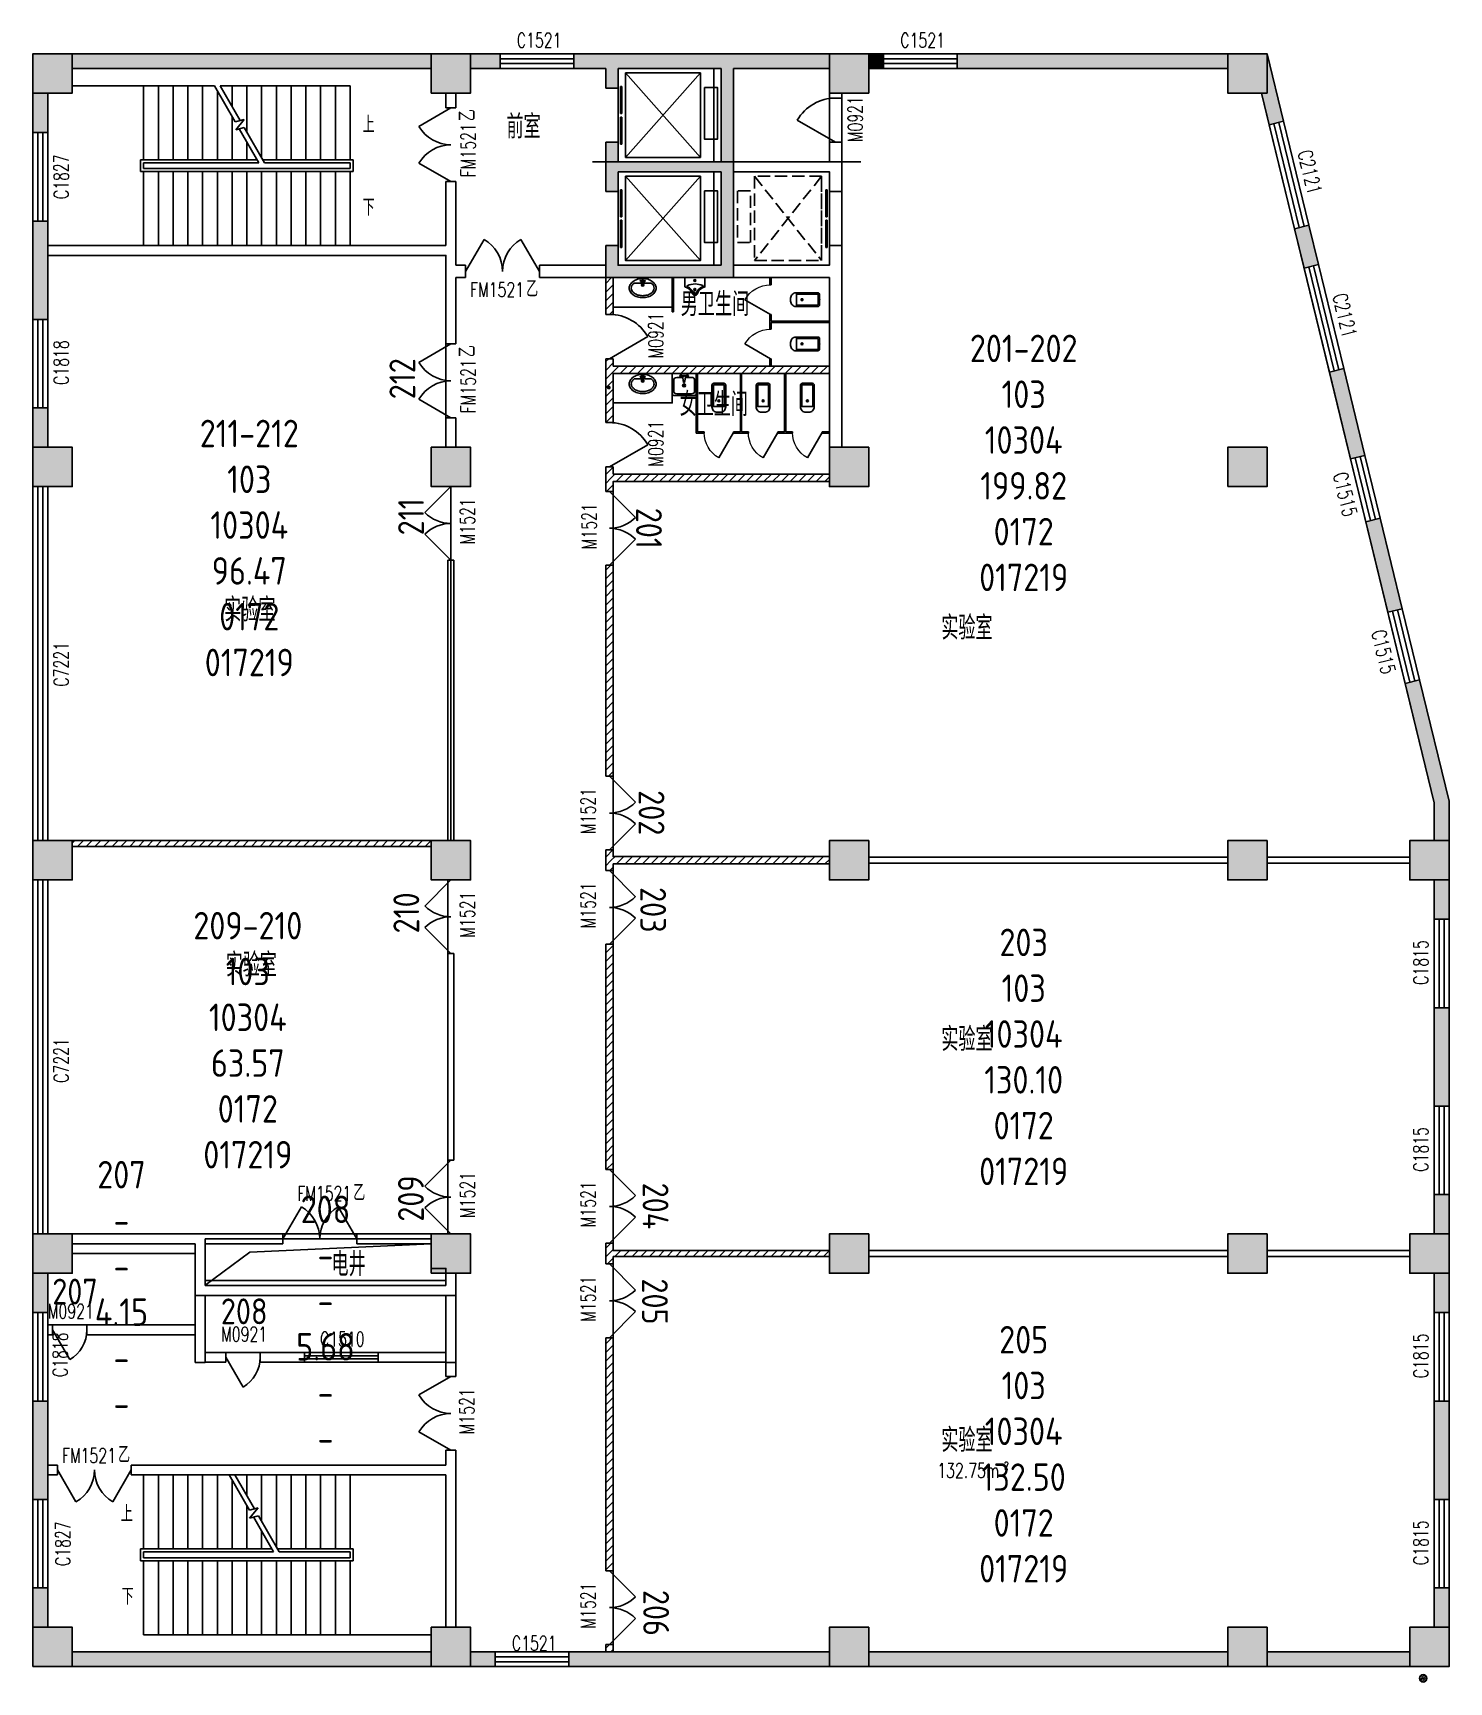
# Model space of a CAD drawing. Extents: x 204160 to 232960, y 180562 to 214099.
import ezdxf

# ---------------------------------------------------------------- set-up
doc = ezdxf.new("R2010")
doc.units = 0
doc.header["$LTSCALE"] = 1000
doc.header["$MEASUREMENT"] = 0
doc.linetypes.add('DASH', pattern=[0.35, 0.25, -0.1])
for name, color, linetype in [('bady', 30, 'Continuous'), ('name', 1, 'Continuous'), ('PUB_HATCH', 8, 'Continuous'), ('RM', 4, 'Continuous'), ('RM$', 5, 'Continuous'), ('RM$TXT', 5, 'Continuous')]:
    doc.layers.add(name, color=color, linetype=linetype)
doc.styles.add('_TCH_DIM', font='SIMPLEX', dxfattribs={"bigfont": 'GBCBIG'})
doc.styles.add('_TCH_SPACE', font='SIMPLEX', dxfattribs={"bigfont": 'GBCBIG'})
doc.styles.add('_TCH_WINDOW', font='SIMPLEX', dxfattribs={"bigfont": 'GBCBIG'})
doc.styles.get("Standard").update_dxf_attribs({"font": 'gbenor.shx', "bigfont": 'gbcbig.shx'})
pattern_1 = [(45, (0, 89.76), (-88.388383, 88.388383), [])]

msp = doc.modelspace()

# ---------------------------------------------------------------- texts
at = {"layer": 'bady', "color": 7, "style": '_TCH_DIM'}
for s, p in [('上', (210865, 212068)), ('下', (210865, 210383)), ('上', (205947, 183818)), ('下', (205965, 182133))]:
    msp.add_text(s, height=338, dxfattribs=at).set_placement(p)
at = {"layer": 'bady', "color": 30, "style": '_TCH_WINDOW'}
for p in [(213160, 212306), (213160, 207506)]:
    msp.add_text('乙', height=338, rotation=90, dxfattribs=at).set_placement(p)
at = {"layer": 'bady', "color": 30, "style": '_TCH_WINDOW', "width": 0.705882}
for p in [(213160, 211166), (213160, 206366)]:
    msp.add_text('FM1521', height=297.5, rotation=90, dxfattribs=at).set_placement(p)
for p in [(213051, 208730), (209535, 190350), (204751, 185020)]:
    msp.add_text('FM1521', height=297.5, dxfattribs=at).set_placement(p)
at = {"layer": 'bady', "color": 30, "style": '_TCH_WINDOW'}
for p in [(214191, 208730), (210675, 190350), (205891, 185020)]:
    msp.add_text('乙', height=338, dxfattribs=at).set_placement(p)
at = {"layer": 'bady', "color": 30}
msp.add_text('电井', height=482.3, dxfattribs=at).set_placement((210231, 188817))
at = {"layer": 'name', "color": 1, "style": '_TCH_SPACE'}
for s, p in [('前室', (213792, 211953)), ('前室', (213792, 211953)), ('男卫生间', (217336, 208341)), ('男卫生间', (217337, 208342)), ('女卫生间', (217313, 206306)), ('女卫生间', (217313, 206306)), ('实验室', (208050, 202129)), ('实验室', (208050, 202129)), ('实验室', (222634, 201762)), ('实验室', (222634, 201761)), ('实验室', (208081, 194907)), ('实验室', (208081, 194908)), ('实验室', (222634, 193395)), ('实验室', (222634, 193394)), ('实验室', (222634, 185241)), ('实验室', (222634, 185240))]:
    msp.add_text(s, height=482.3, dxfattribs=at).set_placement(p)
at = {"layer": 'name', "style": '_TCH_SPACE', "width": 0.705882}
for s, height, p in [('132.75m', 297.5, (222552, 184717)), ('2', 149, (223912, 184892))]:
    msp.add_text(s, height=height, dxfattribs=at).set_placement(p)
at = {"layer": 'name', "char_height": 525, "attachment_point": 1}
for s, width, insert, rotation in [('212', 3883, (211410, 206650), 90), ('211', 2118.5, (211587, 203882), 90), ('201', 3041, (216951, 204443), 270), ('202', 2143, (217003, 198700), 270), ('210', 2250.5, (211491, 195786), 90), ('203', 2584, (217036, 196729), 270), ('209', 4210.5, (211585, 189924), 90), ('204', 1705.5, (217085, 190718), 270), ('205', 2930.5, (217072, 188770), 270), ('206', 2643, (217097, 182436), 270)]:
    msp.add_mtext_dynamic_manual_height_columns(s, width=width, gutter_width=1750, heights=[0], dxfattribs=dict(at, insert=insert, rotation=rotation))
for s, width, insert in [('207', 2029, (204553, 188765)), ('208', 1971, (207982, 188363))]:
    msp.add_mtext_dynamic_manual_height_columns(s, width=width, gutter_width=1750, heights=[0], dxfattribs=dict(at, insert=insert))
at = {"layer": 'RM$TXT', "char_height": 558.8, "attachment_point": 8}
for s, insert in [('201-202^M^J103^M^J10304^M^J199.82^M^J0172^M^J017219^M^J', (224310, 202747)), ('211-212^M^J103^M^J10304^M^J96.47^M^J0172^M^J017219^M^J', (208560, 201017)), ('209-210^M^J103^M^J10304^M^J63.57^M^J0172^M^J017219^M^J', (208530, 191007)), ('203^M^J103^M^J10304^M^J130.10^M^J0172^M^J017219^M^J', (224310, 190667)), ('207^M^J-^M^J-^M^J4.15^M^J-^M^J-^M^J', (205960, 185943)), ('208^M^J-^M^J-^M^J5.68^M^J-^M^J-^M^J', (210110, 185238)), ('205^M^J103^M^J10304^M^J132.50^M^J0172^M^J017219^M^J', (224310, 182587))]:
    msp.add_mtext(s, dxfattribs=dict(at, insert=insert))

# ---------------------------------------------------------------- blocks, each defined once
blk = doc.blocks.new('_FZH')
blk.add_lwpolyline([(-0.5, -0.5), (0.5, -0.5), (0.5, 0.5), (-0.5, 0.5)], close=True)
at = {"layer": 'PUB_HATCH'}
blk.add_solid([(-0.5, -0.5), (0.5, -0.5), (-0.5, 0.5), (0.5, 0.5)], dxfattribs=at)
blk = doc.blocks.new('$WINLIB2D$00000001')
at = {"color": 0}
for points in [[(-0.5, 0.5), (-0.5, -0.5)], [(-0.5, 0.5), (0.5, 0.5)], [(0.5, -0.5), (0.5, 0.5)], [(0.5, 0.1667), (-0.5, 0.1667)], [(0.5, -0.1667), (-0.5, -0.1667)], [(-0.5, -0.5), (0.5, -0.5)]]:
    blk.add_lwpolyline(points, dxfattribs=at)
blk = doc.blocks.new('$DorLib2D$00000228')
at = {"color": 0}
blk.add_line((0.5, 0), (0, 0.866), dxfattribs=at)
blk.add_arc((0.5, 0), 1, 120, 180, dxfattribs=at)
blk = doc.blocks.new('$DorLib2D$00000127')
at = {"color": 0, "linetype": 'Continuous'}
for p, q in [((-0.033, 0.795, -93.75), (-0.533, 0.795, -93.75)), ((-0.533, 0.795, -93.75), (-0.533, 0.69, -93.75)), ((-0.033, 0.69, -93.75), (-0.533, 0.69, -93.75)), ((-0.033, 0.795, -93.75), (-0.033, 0.69, -93.75)), ((0.033, 0.795, -93.75), (0.033, 0.69, -93.75)), ((0.533, 0.795, -93.75), (0.033, 0.795, -93.75)), ((0.533, 0.69, -93.75), (0.033, 0.69, -93.75)), ((0.533, 0.795, -93.75), (0.533, 0.69, -93.75)), ((0.5, 0.5, -93.75), (-0.5, 0.5, -93.75))]:
    blk.add_line(p, q, dxfattribs=at)
blk = doc.blocks.new('$DorLib2D$00000231')
at = {"color": 0}
for p, q in [((-0.5, 0), (-0.25, 0.433)), ((0.5, 0), (0.25, 0.433))]:
    blk.add_line(p, q, dxfattribs=at)
for centre, start, end in [((-0.5, 0), 0, 60), ((0.5, 0), 120, 180)]:
    blk.add_arc(centre, 0.5, start, end, dxfattribs=at)
blk = doc.blocks.new('$lvtry$00000171')
for p, q in [((-74, 11), (-11, 74)), ((-70, -27), (27, 70)), ((-53, -53), (53, 53)), ((-27, -70), (70, 27)), ((11, -74), (74, -11))]:
    blk.add_line(p, q)
blk.add_circle((0, 0), 75)
blk.add_point((0, 0))
blk = doc.blocks.new('$DorLib2D$00000116')
at = {"color": 0}
for p, q in [((-0.5, 0), (-0.146, 0.354)), ((0.5, 0), (0.146, 0.354))]:
    blk.add_line(p, q, dxfattribs=at)
for centre, start, end in [((-0.5, 0), 0, 45), ((0.5, 0), 135, 180)]:
    blk.add_arc(centre, 0.5, start, end, dxfattribs=at)
blk = doc.blocks.new('$lvtry$00000195')
at = {"color": 0}
for p, q in [((-165, -91), (-34, -91)), ((-17, -58), (-17, -48)), ((-16, -91), (-11, -91)), ((11, -91), (165, -91)), ((17, -58), (17, -48))]:
    blk.add_line(p, q, dxfattribs=at)
blk.add_lwpolyline([(273, -195, -0.132138), (254, -266, -0.106661), (193, -332, -0.083339), (108, -374, -0.072039), (0, -389, -0.072039), (-108, -374, -0.083339), (-193, -332, -0.106661), (-254, -266, -0.132138), (-273, -195, -0.132138), (-254, -124, -0.106661), (-193, -57, -0.083339), (-108, -16, -0.072039), (0, 0, -0.072039), (108, -16, -0.083339), (193, -57, -0.106661), (254, -124, -0.132138)], format="xyb", close=True, dxfattribs=at)
blk.add_circle((0, -58), 16.7, dxfattribs=at)
for centre, radius, start, end in [((-131, -195), 101, 149.8906, 180), ((-131, -195), 101, 180, 210.1094), ((-68, -231), 174, 128.9257, 149.8906), ((-68, -158), 174, 210.1094, 234.4623), ((-165, -111), 20, 90, 128.9257), ((-27, -100), 245, 234.4623, 253.5183), ((-40, -49), 10.1, 106.6096, 258.1648), ((-64, 218), 259, 274.7069, 282.3732), ((-75, -228), 173, 71.36, 79.1873), ((-29, -95), 6.77, 155.344, 308.3224), ((-171, 3), 166, 324.8411, 338.1337), ((-171, 3), 170, 324.8411, 331.3523), ((-29, -95), 3.37, 155.344, 308.3224), ((100, -210), 170, 132.3141, 138.8253), ((100, -210), 166, 125.5327, 138.8253), ((0, -131), 25, 112.516, 67.484), ((-12, -74), 10.6, 201.8924, 261.774), ((0, -48), 16.7, 0, 180), ((-381, -131), 372, 2.3982, 6.7627), ((0, -111), 9.9, 201.7837, 338.2163), ((64, 218), 259, 257.6268, 265.2931), ((381, -131), 372, 170.1008, 177.6018), ((75, -228), 173, 100.8127, 110.4191), ((40, -49), 10.1, 281.8352, 73.3904), ((27, -100), 245, 286.4817, 305.5377), ((165, -111), 20, 51.0743, 90), ((165, -111), 20, 51.0743, 90), ((68, -158), 174, 305.5377, 329.8906), ((68, -231), 174, 30.1094, 51.0743), ((131, -195), 101, 0, 30.1094), ((131, -195), 101, 329.8906, 0), ((0, -9), 340, 253.5183, 270), ((0, -9), 340, 270, 286.4817)]:
    blk.add_arc(centre, radius, start, end, dxfattribs=at)
for p in [(0, -58), (0, -131)]:
    blk.add_point(p, dxfattribs=at)
blk = doc.blocks.new('$lvtry$00000200')
at = {"color": 0}
for p, q in [((-110, -40, 0), (-110, -470, 0)), ((100, -30, 0), (-100, -30, 0)), ((110, -470, 0), (110, -40, 0))]:
    blk.add_line(p, q, dxfattribs=at)
at = {"color": 0, "elevation": 0}
blk.add_lwpolyline([(100, 0), (-100, 0, 0.414214), (-140, -40), (-140, -480, 0.414214), (-30, -590), (30, -590, 0.414214), (140, -480), (140, -40, 0.414214)], format="xyb", close=True, dxfattribs=at)
blk.add_lwpolyline([(140, -470), (-140, -470)], dxfattribs=at)
at = {"color": 0}
blk.add_circle((0, -359, 0), 20, dxfattribs=at)
for centre, start, end in [((-100, -40, 0), 90, 180), ((100, -40, 0), 0, 90)]:
    blk.add_arc(centre, 10, start, end, dxfattribs=at)
for p in [(0, 0), (0, -359, 0)]:
    blk.add_point(p, dxfattribs=at)
blk = doc.blocks.new('$TCHSYS$APDOOR2D')
blk.add_line((0.5, 0), (0, 0.866))
at = {"lineweight": 13}
blk.add_arc((0.5, 0), 1, 120, 180, dxfattribs=at)
blk = doc.blocks.new('$lvtry$00000188')
at = {"color": 0, "linetype": 'ByBlock'}
for p, q in [((-262, -437, 0), (-262, -175, 0)), ((-187, -100, 0), (-31, -100, 0)), ((-41, -53, 0), (-12, -225, 0)), ((-38, -50, 0), (38, -50, 0)), ((-12, -225, 0), (12, -225, 0)), ((12, -225, 0), (41, -53, 0)), ((31, -100, 0), (187, -100, 0)), ((262, -175, 0), (262, -437, 0)), ((187, -512, 0), (-187, -512, 0))]:
    blk.add_line(p, q, dxfattribs=at)
at = {"color": 0, "linetype": 'ByBlock', "elevation": 0}
blk.add_lwpolyline([(-262, 0, 0.414214), (-300, -37), (-300, -512, 0.414214), (-262, -549), (262, -549, 0.414214), (300, -512), (300, -37, 0.414214), (262, 0)], format="xyb", close=True, dxfattribs=at)
blk.add_lwpolyline([(262, -175, 0.414214), (187, -100)], format="xyb", dxfattribs=at)
at = {"color": 0, "linetype": 'ByBlock'}
for centre, radius in [((-80, -62, 0), 25), ((-80, -62, 0), 20), ((0, -300, 0), 37.4), ((80, -62, 0), 25), ((80, -62, 0), 20)]:
    blk.add_circle(centre, radius, dxfattribs=at)
for centre, radius, start, end in [((-187, -175, 0), 74.9, 90, 180), ((-38, -53, 0), 3, 90, 189.4623), ((38, -53, 0), 3, 350.5377, 90), ((-187, -437, 0), 74.9, 180, 270), ((187, -437, 0), 74.9, 270, 0)]:
    blk.add_arc(centre, radius, start, end, dxfattribs=at)
at = {"color": 0}
for p in [(0, -65, 0), (0, -300, 0)]:
    blk.add_point(p, dxfattribs=at)
blk = doc.blocks.new('$lvtry$00000223')
at = {"color": 0, "elevation": 0}
blk.add_lwpolyline([(-205, -191), (-205, 0), (205, 0), (205, -191, 0.268068), (51, -323, -0.317765), (0, -360, -0.317765), (-51, -323, 0.268068)], format="xyb", close=True, dxfattribs=at)
at = {"color": 0}
for centre in [(0, -60, 0), (0, -242, 0)]:
    blk.add_circle(centre, 20, dxfattribs=at)
for centre, radius, start, end in [((-152, -175, 0), 10, 114.1084, 248.1394), ((5, -526, 0), 395, 66.6675, 114.1084), ((-243, -401, 0), 233, 19.2639, 68.1394), ((0, -316, 0), 24, 199.2639, 269.4998), ((0, -316, 0), 24, 270.5002, 340.7361), ((243, -401, 0), 233, 110.4941, 160.7361), ((158, -173, 0), 10, 290.4941, 66.6675)]:
    blk.add_arc(centre, radius, start, end, dxfattribs=at)
for p in [(0, -60, 0), (0, -242, 0)]:
    blk.add_point(p, dxfattribs=at)

# ---------------------------------------------------------------- hatches: boundary and pattern name
at = {"layer": 'bady'}
for points in [[(204960, 213675), (204960, 213375), (212260, 213375), (212260, 213675)], [(213060, 213675), (213060, 213375), (213660, 213375), (213660, 213675)], [(216054, 213675), (215160, 213675), (215160, 213375), (215810, 213375), (215975, 213475)], [(218244, 213475), (218160, 213675), (216054, 213675), (215975, 213475), (216060, 213375), (218160, 213375)], [(220360, 213375), (220360, 213675), (218160, 213675), (218244, 213475), (218410, 213375)], [(221160, 213675), (221160, 213375), (221460, 213375), (221460, 213675)], [(228460, 213375), (228460, 213675), (222960, 213675), (222960, 213375)], [(229260, 213675), (229260, 212875), (229146, 212875), (229303, 212231), (229595, 212302)], [(215810, 213375), (215810, 212975), (216060, 212975), (216060, 213375), (215975, 213475)], [(218244, 211408), (218410, 211475), (218410, 213375), (218244, 213475), (218160, 213375), (218160, 211475)], [(204460, 212875), (204160, 212875), (204160, 212075), (204460, 212075)], [(216060, 211475), (216060, 211875), (215810, 211875), (215810, 211475), (215977, 211408)], [(215810, 211475), (215810, 210875), (216060, 210875), (216060, 211275), (215977, 211408)], [(215977, 211408), (216060, 211275), (218160, 211275), (218244, 211408), (218160, 211475), (216060, 211475)], [(218160, 209375), (218410, 209125), (218410, 211475), (218244, 211408), (218160, 211275)], [(204460, 208275), (204460, 210275), (204160, 210275), (204160, 208275)], [(229817, 210118), (230013, 209316), (230304, 209387), (230109, 210189)], [(216060, 209375), (216060, 209775), (215810, 209775), (215810, 209125)], [(216060, 209375), (215810, 209125), (218410, 209125), (218160, 209375)], [(230527, 207203), (230957, 205435), (231249, 205506), (230819, 207274)], [(204160, 205675), (204460, 205675), (204460, 206475), (204160, 206475)], [(231268, 204160), (231716, 202319), (232007, 202390), (231559, 204230)], [(232960, 198475), (232360, 200942), (232068, 200871), (232660, 198439)], [(232660, 197675), (232960, 197675), (232960, 198475), (232660, 198439)], [(232960, 196875), (232660, 196875), (232660, 196075), (232960, 196075)], [(232660, 194275), (232660, 192275), (232960, 192275), (232960, 194275)], [(232660, 189675), (232960, 189675), (232960, 190475), (232660, 190475)], [(204460, 188875), (204160, 188875), (204160, 188075), (204460, 188075)], [(232960, 188875), (232660, 188875), (232660, 188075), (232960, 188075)], [(204460, 184275), (204460, 186275), (204160, 186275), (204160, 184275)], [(232660, 186275), (232660, 184275), (232960, 184275), (232960, 186275)], [(204160, 181675), (204460, 181675), (204460, 182475), (204160, 182475)], [(232660, 181675), (232960, 181675), (232960, 182475), (232660, 182475)], [(212260, 180875), (212260, 181175), (204960, 181175), (204960, 180875)], [(213060, 181175), (213060, 180875), (213560, 180875), (213560, 181175)], [(215870, 181175), (215060, 181175), (215060, 180875), (215870, 180875)], [(220360, 180875), (220360, 181175), (215870, 181175), (215870, 180875)], [(228460, 180875), (228460, 181175), (221160, 181175), (221160, 180875)], [(232160, 180875), (232160, 181175), (229260, 181175), (229260, 180875)]]:
    msp.add_hatch(color=30, dxfattribs=at).paths.add_polyline_path(points)
h = msp.add_hatch(dxfattribs=at)
h.set_pattern_fill('普通砖', color=30, scale=50, style=0)
h.set_pattern_definition(pattern_1)
h.paths.add_polyline_path([(215810, 209125), (215810, 208375), (215960, 208375), (215960, 209125)])
h = msp.add_hatch(dxfattribs=at)
h.set_pattern_fill('普通砖', color=30, scale=50, style=0)
h.set_pattern_definition(pattern_1)
h.paths.add_polyline_path([(215960, 207325), (215960, 207475), (215810, 207475), (215810, 207250), (215910, 207250)])
h = msp.add_hatch(dxfattribs=at)
h.set_pattern_fill('普通砖', color=30, scale=50, style=0)
h.set_pattern_definition(pattern_1)
h.paths.add_polyline_path([(215910, 207250), (215960, 207175), (220360, 207175), (220360, 207325), (215960, 207325)])
h = msp.add_hatch(dxfattribs=at)
h.set_pattern_fill('普通砖', color=30, scale=50, style=0)
h.set_pattern_definition(pattern_1)
h.paths.add_polyline_path([(215810, 207250), (215810, 206175), (215960, 206175), (215960, 207175), (215910, 207250)])
h = msp.add_hatch(dxfattribs=at)
h.set_pattern_fill('普通砖', color=30, scale=50, style=0)
h.set_pattern_definition(pattern_1)
h.paths.add_polyline_path([(215960, 205125), (215960, 205275), (215810, 205275), (215810, 205050), (215910, 205050)])
h = msp.add_hatch(dxfattribs=at)
h.set_pattern_fill('普通砖', color=30, scale=50, style=0)
h.set_pattern_definition(pattern_1)
h.paths.add_polyline_path([(215810, 205050), (215810, 204775), (215960, 204775), (215960, 204975), (215910, 205050)])
h = msp.add_hatch(dxfattribs=at)
h.set_pattern_fill('普通砖', color=30, scale=50, style=0)
h.set_pattern_definition(pattern_1)
h.paths.add_polyline_path([(220360, 204975), (220360, 205125), (215960, 205125), (215910, 205050), (215960, 204975)])
h = msp.add_hatch(dxfattribs=at)
h.set_pattern_fill('普通砖', color=30, scale=50, style=0)
h.set_pattern_definition(pattern_1)
h.paths.add_polyline_path([(215960, 198985), (215960, 203275), (215810, 203275), (215810, 198985)])
h = msp.add_hatch(dxfattribs=at)
h.set_pattern_fill('普通砖', color=30, scale=50, style=0)
h.set_pattern_definition(pattern_1)
h.paths.add_polyline_path([(204960, 197675), (204960, 197555), (212260, 197555), (212260, 197675)])
h = msp.add_hatch(dxfattribs=at)
h.set_pattern_fill('普通砖', color=30, scale=50, style=0)
h.set_pattern_definition(pattern_1)
h.paths.add_polyline_path([(215960, 197350), (215960, 197485), (215810, 197485), (215810, 197275), (215910, 197275)])
h = msp.add_hatch(dxfattribs=at)
h.set_pattern_fill('普通砖', color=30, scale=50, style=0)
h.set_pattern_definition(pattern_1)
h.paths.add_polyline_path([(215810, 197275), (215810, 197065), (215960, 197065), (215960, 197200), (215910, 197275)])
h = msp.add_hatch(dxfattribs=at)
h.set_pattern_fill('普通砖', color=30, scale=50, style=0)
h.set_pattern_definition(pattern_1)
h.paths.add_polyline_path([(215910, 197275), (215960, 197200), (220360, 197200), (220360, 197350), (215960, 197350)])
h = msp.add_hatch(dxfattribs=at)
h.set_pattern_fill('普通砖', color=30, scale=50, style=0)
h.set_pattern_definition(pattern_1)
h.paths.add_polyline_path([(215960, 190985), (215960, 195565), (215810, 195565), (215810, 190985)])
h = msp.add_hatch(dxfattribs=at)
h.set_pattern_fill('普通砖', color=30, scale=50, style=0)
h.set_pattern_definition(pattern_1)
h.paths.add_polyline_path([(215960, 189335), (215960, 189485), (215810, 189485), (215810, 189275), (215910, 189275)])
h = msp.add_hatch(dxfattribs=at)
h.set_pattern_fill('普通砖', color=30, scale=50, style=0)
h.set_pattern_definition(pattern_1)
h.paths.add_polyline_path([(215810, 189275), (215810, 189065), (215960, 189065), (215960, 189215), (215910, 189275)])
h = msp.add_hatch(dxfattribs=at)
h.set_pattern_fill('普通砖', color=30, scale=50, style=0)
h.set_pattern_definition(pattern_1)
h.paths.add_polyline_path([(215910, 189275), (215960, 189215), (220360, 189215), (220360, 189335), (215960, 189335)])
h = msp.add_hatch(dxfattribs=at)
h.set_pattern_fill('普通砖', color=30, scale=50, style=0)
h.set_pattern_definition(pattern_1)
h.paths.add_polyline_path([(215960, 182825), (215960, 187565), (215810, 187565), (215810, 182825)])
h = msp.add_hatch(dxfattribs=at)
h.set_pattern_fill('普通砖', color=30, scale=50, style=0)
h.set_pattern_definition(pattern_1)
h.paths.add_polyline_path([(215960, 181175), (215960, 181325), (215810, 181325), (215810, 181175)])

# ---------------------------------------------------------------- linework, layer by layer
at = {"layer": 'bady', "color": 30}
for p, q in [((212260, 213675), (204960, 213675)), ((213660, 213675), (213060, 213675)), ((213660, 213375), (213660, 213675)), ((216054, 213675), (215160, 213675)), ((215160, 213675), (215160, 213375)), ((218160, 213675), (216054, 213675)), ((220360, 213675), (218160, 213675)), ((221460, 213675), (221160, 213675)), ((221460, 213375), (221460, 213675)), ((228460, 213675), (222960, 213675)), ((222960, 213675), (222960, 213375)), ((229595, 212302), (229260, 213675)), ((212260, 213375), (204960, 213375)), ((213060, 213375), (213660, 213375)), ((215160, 213375), (215810, 213375)), ((215810, 213375), (215810, 212975)), ((216060, 212975), (216060, 213375)), ((218160, 213375), (216060, 213375)), ((218160, 211475), (218160, 213375)), ((220360, 213375), (218410, 213375)), ((218410, 211475), (218410, 213375)), ((221160, 213375), (221460, 213375)), ((222960, 213375), (228460, 213375)), ((206410, 213025), (204960, 213025)), ((207851, 213025), (206410, 213025)), ((206410, 211520), (206410, 213025)), ((206410, 211520), (206410, 213025)), ((206710, 211520), (206710, 213025)), ((207010, 211520), (207010, 213025)), ((207310, 211520), (207310, 213025)), ((207610, 211520), (207610, 213025)), ((208275, 212290), (207851, 213025)), ((210610, 213025), (207966, 213025)), ((208375, 212316), (207966, 213025)), ((208210, 212602), (208210, 213025)), ((208510, 212083), (208510, 213025)), ((208810, 211563), (208810, 213025)), ((209110, 211520), (209110, 213025)), ((209410, 211520), (209410, 213025)), ((209710, 211520), (209710, 213025)), ((210010, 211520), (210010, 213025)), ((210310, 211520), (210310, 213025)), ((210610, 211520), (210610, 213025)), ((215810, 212975), (216060, 212975)), ((217736, 213286), (216213, 211569)), ((216213, 213286), (217736, 211569)), ((204160, 212875), (204160, 212075)), ((204460, 212075), (204460, 212875)), ((204460, 212875), (204460, 209775)), ((207910, 211520), (207910, 212922)), ((212560, 212875), (212560, 212575)), ((212760, 212575), (212760, 212875)), ((220360, 212875), (220360, 212775)), ((220360, 212775), (220610, 212775)), ((220610, 212775), (220610, 212875)), ((229146, 212875), (229303, 212231)), ((208210, 211520), (208210, 212402)), ((208456, 212338), (208275, 212290)), ((208283, 212132), (208456, 212338)), ((212560, 212575), (212760, 212575)), ((229303, 212231), (229595, 212302)), ((204160, 212075), (204460, 212075)), ((208455, 212178), (208283, 212132)), ((208754, 211460), (208355, 212151)), ((208870, 211460), (208455, 212178)), ((208510, 211520), (208510, 211883)), ((216060, 211875), (215810, 211875)), ((215810, 211875), (215810, 211475)), ((216060, 211475), (216060, 211875)), ((220610, 211875), (220360, 211875)), ((220360, 211875), (220360, 211475)), ((220610, 211475), (220610, 211875)), ((208720, 211520), (206350, 211520)), ((206350, 211520), (206350, 211280)), ((206350, 211280), (210670, 211280)), ((208754, 211460), (206410, 211460)), ((208754, 211460), (206410, 211460)), ((206410, 211460), (206410, 211340)), ((206410, 211340), (206410, 211460)), ((206410, 211340), (210610, 211340)), ((206410, 211340), (210610, 211340)), ((206410, 211280), (206410, 209775)), ((206410, 209775), (206410, 211280)), ((206710, 211280), (206710, 209775)), ((207010, 211280), (207010, 209775)), ((207310, 211280), (207310, 209775)), ((207610, 211280), (207610, 209775)), ((207910, 211280), (207910, 209775)), ((208210, 211280), (208210, 209775)), ((208510, 211280), (208510, 209775)), ((208810, 211280), (208810, 209775)), ((210670, 211520), (208835, 211520)), ((210610, 211460), (208870, 211460)), ((210610, 211460), (208870, 211460)), ((209110, 211280), (209110, 209775)), ((209410, 211280), (209410, 209775)), ((209710, 211280), (209710, 209775)), ((210010, 211280), (210010, 209775)), ((210310, 211280), (210310, 209775)), ((210610, 211340), (210610, 211460)), ((210610, 211460), (210610, 211340)), ((210610, 211280), (210610, 209775)), ((210670, 211280), (210670, 211520)), ((215539, 211475), (221000, 211475)), ((215810, 211475), (215810, 210875)), ((216060, 211475), (218160, 211475)), ((218410, 209125), (218410, 211475)), ((218410, 211475), (220360, 211475)), ((218410, 211475), (218410, 211275)), ((220610, 210875), (220610, 211475)), ((212760, 211075), (212560, 211075)), ((212560, 211075), (212560, 209775)), ((212760, 209775), (212760, 211075)), ((216060, 210875), (216060, 211275)), ((216060, 211275), (218160, 211275)), ((217736, 211186), (216213, 209469)), ((216213, 211186), (217736, 209469)), ((218160, 209375), (218160, 211275)), ((218410, 211275), (220360, 211275)), ((220360, 211275), (220360, 210875)), ((215810, 210875), (216060, 210875)), ((220360, 210875), (220610, 210875)), ((204460, 210275), (204160, 210275)), ((204160, 210275), (204160, 208275)), ((204460, 208275), (204460, 210275)), ((230109, 210189), (229817, 210118)), ((229817, 210118), (230013, 209316)), ((230304, 209387), (230109, 210189)), ((204460, 209775), (212560, 209775)), ((204460, 209775), (204460, 209575)), ((204460, 209775), (206410, 209775)), ((206410, 209775), (210610, 209775)), ((212760, 209375), (212760, 209775)), ((216060, 209775), (215810, 209775)), ((215810, 209775), (215810, 209125)), ((216060, 209375), (216060, 209775)), ((220610, 209775), (220360, 209775)), ((220360, 209775), (220360, 209375)), ((220610, 209375), (220610, 209775)), ((204460, 209575), (212560, 209575)), ((212560, 209375), (212560, 209575)), ((212560, 209375), (212560, 207775)), ((212960, 209375), (212760, 209375)), ((212960, 209125), (212960, 209375)), ((215810, 209375), (214460, 209375)), ((214460, 209375), (214460, 209125)), ((215810, 209125), (215810, 209375)), ((216060, 209375), (218160, 209375)), ((218410, 209375), (220360, 209375)), ((218410, 209375), (218410, 209125)), ((220610, 209375), (220610, 205675)), ((230013, 209316), (230304, 209387)), ((212760, 207775), (212760, 209125)), ((212760, 209125), (212960, 209125)), ((214460, 209125), (215810, 209125)), ((215810, 209125), (218410, 209125)), ((215810, 209125), (215810, 208375)), ((215960, 209125), (215810, 209125)), ((215960, 208375), (215960, 209125)), ((217161, 209125), (217161, 208425)), ((217186, 209125), (217161, 209125)), ((217186, 209125), (217186, 208425)), ((218410, 209125), (220360, 209125)), ((219148, 209125), (219148, 208975)), ((219173, 209125), (219148, 209125)), ((219148, 208975), (219173, 208975)), ((219173, 208975), (219173, 209125)), ((220360, 209125), (220360, 205675)), ((204160, 208275), (204460, 208275)), ((215810, 208375), (215960, 208375)), ((217186, 208425), (217161, 208425)), ((219173, 208375), (219148, 208375)), ((219148, 208375), (219148, 208225)), ((219173, 208237), (219173, 208375)), ((219148, 208225), (219148, 208075)), ((219148, 208075), (219173, 208075)), ((220360, 208237), (219173, 208237)), ((220360, 208212), (219173, 208212)), ((219173, 208075), (219173, 208212)), ((220360, 208212), (220360, 208237)), ((212560, 207775), (212760, 207775)), ((215960, 207475), (215810, 207475)), ((215810, 207475), (215810, 207250)), ((215960, 207325), (215960, 207475)), ((215960, 207325), (220360, 207325)), ((219173, 207475), (219148, 207475)), ((219148, 207475), (219148, 207325)), ((219148, 207325), (219173, 207325)), ((219173, 207325), (219173, 207475)), ((220360, 207325), (220360, 207175)), ((230819, 207274), (230527, 207203)), ((231249, 205506), (230819, 207274)), ((215810, 207250), (215810, 206175)), ((215960, 206175), (215960, 207175)), ((215960, 207175), (220360, 207175)), ((217648, 207175), (217648, 205962)), ((217673, 207175), (217648, 207175)), ((217673, 207175), (217673, 205987)), ((218548, 207175), (218548, 205987)), ((218573, 207175), (218548, 207175)), ((218573, 207175), (218573, 205987)), ((219448, 207175), (219448, 205987)), ((219473, 207175), (219448, 207175)), ((219473, 207175), (219473, 205987)), ((230527, 207203), (230957, 205435)), ((204460, 206475), (204160, 206475)), ((204160, 206475), (204160, 205675)), ((204460, 205675), (204460, 206475)), ((212760, 206275), (212560, 206275)), ((212560, 206275), (212560, 205675)), ((212760, 205675), (212760, 206275)), ((215810, 206175), (215960, 206175)), ((217648, 205962), (217810, 205962)), ((217810, 205987), (217673, 205987)), ((217810, 205962), (217810, 205987)), ((218548, 205987), (218410, 205987)), ((218410, 205987), (218410, 205962)), ((218410, 205962), (218560, 205962)), ((218560, 205962), (218710, 205962)), ((218710, 205987), (218573, 205987)), ((218710, 205962), (218710, 205987)), ((219448, 205987), (219310, 205987)), ((219310, 205987), (219310, 205962)), ((219310, 205962), (219460, 205962)), ((219460, 205962), (219610, 205962)), ((219610, 205987), (219473, 205987)), ((219610, 205962), (219610, 205987)), ((220360, 205987), (220210, 205987)), ((220210, 205987), (220210, 205962)), ((220210, 205962), (220360, 205962)), ((220360, 205962), (220360, 205987)), ((215960, 205275), (215810, 205275)), ((215810, 205275), (215810, 205050)), ((215960, 205125), (215960, 205275)), ((230957, 205435), (231249, 205506)), ((215810, 205050), (215810, 204775)), ((215960, 205125), (220360, 205125)), ((215960, 204775), (215960, 204975)), ((215960, 204975), (220360, 204975)), ((215810, 204775), (215960, 204775)), ((231559, 204230), (231268, 204160)), ((231268, 204160), (231716, 202319)), ((232007, 202390), (231559, 204230)), ((212720, 203375), (212600, 203375)), ((212600, 203375), (212600, 197675)), ((212720, 197675), (212720, 203375)), ((215960, 203275), (215810, 203275)), ((215810, 203275), (215810, 198985)), ((215960, 198985), (215960, 203275)), ((231716, 202319), (232007, 202390)), ((232360, 200942), (232068, 200871)), ((232960, 198475), (232360, 200942)), ((232068, 200871), (232660, 198439)), ((215810, 198985), (215960, 198985)), ((232660, 198439), (232660, 197675)), ((232960, 198475), (232960, 197675)), ((204960, 197675), (212260, 197675)), ((204960, 197555), (212260, 197555)), ((215960, 197485), (215810, 197485)), ((215810, 197485), (215810, 197275)), ((215810, 197275), (215810, 197065)), ((215960, 197350), (215960, 197485)), ((215960, 197350), (220360, 197350)), ((215960, 197065), (215960, 197200)), ((215960, 197200), (220360, 197200)), ((221160, 197335), (228460, 197335)), ((221160, 197215), (228460, 197215)), ((229260, 197335), (232160, 197335)), ((229260, 197215), (232160, 197215)), ((215810, 197065), (215960, 197065)), ((232660, 196875), (232660, 196075)), ((232960, 196075), (232960, 196875)), ((232660, 196075), (232960, 196075)), ((215960, 195565), (215810, 195565)), ((215810, 195565), (215810, 190985)), ((215960, 190985), (215960, 195565)), ((212720, 195375), (212600, 195375)), ((212600, 195375), (212600, 191175)), ((212720, 191175), (212720, 195375)), ((232660, 194275), (232660, 192275)), ((232960, 194275), (232660, 194275)), ((232960, 192275), (232960, 194275)), ((232660, 192275), (232960, 192275)), ((212600, 191175), (212720, 191175)), ((215810, 190985), (215960, 190985)), ((232960, 190475), (232660, 190475)), ((232660, 190475), (232660, 189675)), ((232960, 189675), (232960, 190475)), ((207660, 189675), (204960, 189675)), ((209244, 189675), (207660, 189675)), ((209244, 189475), (209244, 189675)), ((212260, 189675), (210744, 189675)), ((210744, 189675), (210744, 189475)), ((215960, 189485), (215810, 189485)), ((215810, 189485), (215810, 189275)), ((215960, 189335), (215960, 189485)), ((207460, 189475), (204960, 189475)), ((207460, 189475), (207460, 188425)), ((207660, 189475), (209244, 189475)), ((207660, 189475), (207660, 188625)), ((210744, 189475), (212260, 189475)), ((215810, 189275), (215810, 189065)), ((215960, 189335), (220360, 189335)), ((215960, 189065), (215960, 189215)), ((215960, 189215), (220360, 189215)), ((221160, 189335), (228460, 189335)), ((221160, 189215), (228460, 189215)), ((229260, 189335), (232160, 189335)), ((229260, 189215), (232160, 189215)), ((204160, 188875), (204160, 188075)), ((204460, 188075), (204460, 188875)), ((212560, 188625), (212560, 188875)), ((212760, 188625), (212760, 188875)), ((215810, 189065), (215960, 189065)), ((232660, 188875), (232660, 188075)), ((232960, 188075), (232960, 188875)), ((207660, 188625), (212560, 188625)), ((212760, 187061), (212760, 188625)), ((207460, 187059), (207460, 188425)), ((207460, 188425), (207660, 188425)), ((207460, 188425), (212560, 188425)), ((207660, 187059), (207660, 188425)), ((212560, 187061), (212560, 188425)), ((212560, 188425), (212560, 186775)), ((212760, 188425), (212560, 188425)), ((212760, 186775), (212760, 188425)), ((204160, 188075), (204460, 188075)), ((204556, 187826), (204460, 187826)), ((204460, 187826), (204460, 187626)), ((204556, 187626), (204556, 187826)), ((207460, 187826), (205257, 187826)), ((205257, 187826), (205257, 187626)), ((207460, 187626), (207460, 187826)), ((232660, 188075), (232960, 188075)), ((204460, 187626), (204556, 187626)), ((205257, 187626), (207460, 187626)), ((215960, 187565), (215810, 187565)), ((215810, 187565), (215810, 182825)), ((215960, 182825), (215960, 187565)), ((208081, 187266), (207660, 187266)), ((207660, 187266), (207660, 187066)), ((208081, 187066), (208081, 187266)), ((209681, 187266), (208783, 187266)), ((208783, 187266), (208783, 187066)), ((209681, 187066), (209681, 187266)), ((212560, 187266), (211181, 187266)), ((211181, 187266), (211181, 187066)), ((212560, 187066), (212560, 187266)), ((207460, 187059), (207660, 187059)), ((207660, 187066), (208081, 187066)), ((208783, 187066), (209681, 187066)), ((211181, 187066), (212560, 187066)), ((212560, 187061), (212760, 187061)), ((212560, 186775), (212760, 186775)), ((204460, 186275), (204160, 186275)), ((204160, 186275), (204160, 184275)), ((204460, 184275), (204460, 186275)), ((232660, 186275), (232660, 184275)), ((232960, 186275), (232660, 186275)), ((232960, 184275), (232960, 186275)), ((212760, 185275), (212560, 185275)), ((212560, 185275), (212560, 184975)), ((212760, 184875), (212760, 185275)), ((204660, 184975), (204460, 184975)), ((204460, 184975), (204460, 184775)), ((204660, 184775), (204660, 184975)), ((212560, 184975), (206160, 184975)), ((206160, 184975), (206160, 184775)), ((212760, 181675), (212760, 184875)), ((204460, 184775), (204660, 184775)), ((206160, 184775), (212560, 184775)), ((206410, 184775), (208151, 184775)), ((206410, 184775), (206410, 183270)), ((206710, 184775), (206710, 183270)), ((207010, 184775), (207010, 183270)), ((207310, 184775), (207310, 183270)), ((207610, 184775), (207610, 183270)), ((207910, 184775), (207910, 183270)), ((208151, 184775), (208565, 184057)), ((208210, 184672), (208210, 183270)), ((208266, 184775), (210610, 184775)), ((208266, 184775), (208665, 184084)), ((208510, 184775), (208510, 184352)), ((208810, 184775), (208810, 183833)), ((209110, 184775), (209110, 183313)), ((209410, 184775), (209410, 183270)), ((209710, 184775), (209710, 183270)), ((210010, 184775), (210010, 183270)), ((210310, 184775), (210310, 183270)), ((210610, 184775), (210610, 183270)), ((212560, 184775), (210610, 184775)), ((210610, 184775), (210610, 183270)), ((212560, 181675), (212560, 184775)), ((212560, 181675), (212560, 184775)), ((204160, 184275), (204460, 184275)), ((208510, 184152), (208510, 183270)), ((232660, 184275), (232960, 184275)), ((208565, 184057), (208738, 184103)), ((208738, 184103), (208565, 183897)), ((208565, 183897), (208745, 183945)), ((208645, 183919), (209054, 183210)), ((208745, 183945), (209170, 183210)), ((208810, 183633), (208810, 183270)), ((206350, 183030), (206350, 183270)), ((206350, 183270), (209020, 183270)), ((206410, 183210), (209054, 183210)), ((206410, 183090), (206410, 183210)), ((206410, 183210), (209054, 183210)), ((206410, 183210), (206410, 183090)), ((209135, 183270), (210670, 183270)), ((209170, 183210), (210610, 183210)), ((209170, 183210), (210610, 183210)), ((210610, 183210), (210610, 183090)), ((210610, 183210), (210610, 183090)), ((210670, 183270), (210670, 183030)), ((210670, 183030), (206350, 183030)), ((210610, 183090), (206410, 183090)), ((210610, 183090), (206410, 183090)), ((206410, 181525), (206410, 183030)), ((206710, 181525), (206710, 183030)), ((207010, 181525), (207010, 183030)), ((207310, 181525), (207310, 183030)), ((207610, 181525), (207610, 183030)), ((207910, 181525), (207910, 183030)), ((208210, 181525), (208210, 183030)), ((208510, 181525), (208510, 183030)), ((208810, 181525), (208810, 183030)), ((209110, 181525), (209110, 183030)), ((209410, 181525), (209410, 183030)), ((209710, 181525), (209710, 183030)), ((210010, 181525), (210010, 183030)), ((210310, 181525), (210310, 183030)), ((210610, 181525), (210610, 183030)), ((210610, 183030), (210610, 181525)), ((215810, 182825), (215960, 182825)), ((204460, 182475), (204160, 182475)), ((204160, 182475), (204160, 181675)), ((204460, 181675), (204460, 182475)), ((232960, 182475), (232660, 182475)), ((232660, 182475), (232660, 181675)), ((232960, 181675), (232960, 182475)), ((210610, 181525), (206410, 181525)), ((210610, 181525), (212260, 181525)), ((204960, 181175), (212260, 181175)), ((213560, 181175), (213060, 181175)), ((213560, 180875), (213560, 181175)), ((215870, 181175), (215060, 181175)), ((215060, 181175), (215060, 180875)), ((215960, 181325), (215810, 181325)), ((215810, 181325), (215810, 181175)), ((215870, 181175), (220360, 181175)), ((215960, 181175), (215960, 181325)), ((221160, 181175), (228460, 181175)), ((229260, 181175), (232160, 181175)), ((204960, 180875), (212260, 180875)), ((213060, 180875), (213560, 180875)), ((215060, 180875), (215870, 180875)), ((215870, 180875), (220360, 180875)), ((221160, 180875), (228460, 180875)), ((229260, 180875), (232160, 180875))]:
    msp.add_line(p, q, dxfattribs=at)
at = {"layer": 'bady', "color": 30, "linetype": 'DASH'}
for p, q in [((218834, 211186), (220201, 209469)), ((220201, 211186), (218834, 209469)), ((220201, 211186), (220201, 209469))]:
    msp.add_line(p, q, dxfattribs=at)
at = {"layer": 'bady', "color": 30}
for points in [[(216213, 213286), (217736, 213286), (217736, 211569), (216213, 211569)], [(217818, 212988), (218085, 212988), (218085, 211940), (217818, 211940)], [(216213, 211186), (217736, 211186), (217736, 209469), (216213, 209469)], [(217818, 210888), (218085, 210888), (218085, 209840), (217818, 209840)], [(217161, 209125), (215960, 209125), (215960, 208525), (217161, 208525)], [(217161, 207175), (215960, 207175), (215960, 206575), (217161, 206575)]]:
    msp.add_lwpolyline(points, close=True, dxfattribs=at)
for points in [[(210760, 210558, 0, 0, 0), (205435, 210558, 0, 0, 0), (205435, 212243, 0, 0, 0), (207910, 212243, 80, 0, 0), (208210, 212243, 0, 0, 0)], [(210760, 212243, 0, 0, 0), (208810, 212243, 80, 0, 0), (208510, 212243, 0, 0, 0)], [(206260, 183993, 0, 0, 0), (208210, 183993, 80, 0, 0), (208510, 183993, 0, 0, 0)], [(206260, 182308, 0, 0, 0), (211585, 182308, 0, 0, 0), (211585, 183993, 0, 0, 0), (209110, 183993, 80, 0, 0), (208810, 183993, 0, 0, 0)]]:
    msp.add_lwpolyline(points, format="xyseb", dxfattribs=at)
at = {"layer": 'bady', "color": 30, "linetype": 'DASH'}
for points in [[(220201, 211186), (218834, 211186), (218834, 209469), (220201, 209469)], [(218753, 210888), (218486, 210888), (218486, 209840), (218753, 209840)]]:
    msp.add_lwpolyline(points, close=True, dxfattribs=at)
at = {"layer": 'bady', "color": 30, "const_width": 40}
msp.add_lwpolyline([(215889, 206881, 1), (215852, 206895, 1)], format="xyb", close=True, dxfattribs=at)
at = {"layer": 'bady', "color": 30}
msp.add_lwpolyline([(212260, 189475), (208571, 189302), (207658, 188625)], dxfattribs=at)
at = {"layer": 'RM'}
for points in [[(216060, 213375), (218010, 213375), (218010, 211475), (216060, 211475)], [(218410, 213375), (220360, 213375), (220360, 211475), (218410, 211475)], [(216060, 211275), (218010, 211275), (218010, 209375), (216060, 209375)], [(218410, 211275), (220360, 211275), (220360, 209375), (218410, 209375)], [(207660, 189575), (207660, 188725), (212560, 188725), (212560, 188975), (212260, 188975), (212260, 189575)]]:
    msp.add_lwpolyline(points, close=True, dxfattribs=at)
at = {"layer": 'RM$'}
for points in [[(232160, 197335), (229260, 197335), (229260, 197675), (228460, 197675), (228460, 197335), (221160, 197335), (221160, 197675), (220360, 197675), (220360, 197350), (215960, 197350), (215960, 204975), (220360, 204975), (220360, 204875), (221160, 204875), (221160, 205675), (220760, 205675), (220610, 205675), (220610, 212875), (221160, 212875), (221160, 213375), (228460, 213375), (228460, 212875), (229146, 212875), (232660, 198439), (232660, 197675), (232160, 197675), (232160, 197335)], [(204460, 209575), (212560, 209575), (212560, 205675), (212260, 205675), (212260, 204875), (212660, 204875), (212660, 197675), (204460, 197675), (204460, 204875), (204960, 204875), (204960, 205675), (204460, 205675)], [(204960, 197555), (212260, 197555), (212260, 196875), (212600, 196875), (212600, 191175), (212600, 189675), (204460, 189675), (204460, 196875), (204960, 196875)], [(215960, 197200), (220360, 197200), (220360, 196875), (221160, 196875), (221160, 197215), (228460, 197215), (228460, 196875), (229260, 196875), (229260, 197215), (232160, 197215), (232160, 196875), (232660, 196875), (232660, 189675), (232160, 189675), (232160, 189335), (229260, 189335), (229260, 189675), (228460, 189675), (228460, 189335), (221160, 189335), (221160, 189675), (220360, 189675), (220360, 189335), (215960, 189335)], [(204960, 189275), (207460, 189275), (207460, 187826), (204460, 187826), (204460, 188875), (204960, 188875)], [(215960, 189215), (220360, 189215), (220360, 188875), (221160, 188875), (221160, 189215), (228460, 189215), (228460, 188875), (229260, 188875), (229260, 189215), (232160, 189215), (232160, 188875), (232660, 188875), (232660, 181675), (232160, 181675), (232160, 181175), (229260, 181175), (229260, 181675), (228460, 181675), (228460, 181175), (221160, 181175), (221160, 181675), (220360, 181675), (220360, 181175), (215960, 181175)], [(207660, 188425), (212560, 188425), (212560, 187266), (207660, 187266)]]:
    msp.add_lwpolyline(points, close=True, dxfattribs=at)

# ---------------------------------------------------------------- block references
at = {"layer": 'bady', "color": 30}
ref = msp.add_blockref('$WINLIB2D$00000001', (214410, 213525), dxfattribs=dict(at, xscale=-1500, yscale=300, zscale=300, rotation=180))
ref.add_attrib('A', 'C1521', (214000, 213801), dxfattribs={"color": 30, "height": 297.5, "style": '_TCH_WINDOW', "width": 0.705882})
ref = msp.add_blockref('$WINLIB2D$00000001', (222210, 213525), dxfattribs=dict(at, xscale=-1500, yscale=300, zscale=300, rotation=180))
ref.add_attrib('A', 'C1521', (221800, 213801), dxfattribs={"color": 30, "height": 297.5, "style": '_TCH_WINDOW', "width": 0.705882})
for name, p, xscale, yscale, zscale in [('_FZH', (204560, 213275), 800, 800, 800), ('_FZH', (212660, 213275), 800, 800, 800), ('_FZH', (220760, 213275), 800, 800, 800), ('_FZH', (228860, 213275), 800, 800, 800), ('$DorLib2D$00000231', (213710, 209250), -1500, 1500, 250), ('$lvtry$00000188', (217404, 207175), 0.8129674145164402, 0.8129674145164402, 0.8129674145164402), ('_FZH', (204560, 205275), 800, 800, 800), ('_FZH', (212660, 205275), 800, 800, 800), ('_FZH', (220760, 205275), 800, 800, 800), ('_FZH', (228860, 205275), 800, 800, 800), ('_FZH', (204560, 197275), 800, 800, 800), ('_FZH', (212660, 197275), 800, 800, 800), ('_FZH', (220760, 197275), 800, 800, 800), ('_FZH', (228860, 197275), 800, 800, 800), ('_FZH', (232560, 197275), 800, 800, 800), ('_FZH', (204560, 189275), 800, 800, 800), ('_FZH', (212660, 189275), 800, 800, 800), ('_FZH', (220760, 189275), 800, 800, 800), ('_FZH', (228860, 189275), 800, 800, 800), ('_FZH', (232560, 189275), 800, 800, 800), ('_FZH', (204560, 181275), 800, 800, 800), ('_FZH', (212660, 181275), 800, 800, 800), ('_FZH', (220760, 181275), 800, 800, 800), ('_FZH', (228860, 181275), 800, 800, 800), ('_FZH', (232560, 181275), 800, 800, 800)]:
    msp.add_blockref(name, p, dxfattribs=dict(at, xscale=xscale, yscale=yscale, zscale=zscale))
for name, p, xscale, yscale, zscale, rotation in [('$DorLib2D$00000127', (215935, 212425), 1100, 250, 250, 270), ('$DorLib2D$00000231', (212660, 211825), 1500, 1500, 200, 90), ('$DorLib2D$00000127', (215935, 210325), 1100, 250, 250, 270), ('$DorLib2D$00000127', (220485, 210325), 1100, -250, 250, 270), ('$TCHSYS$APDOOR2D', (219160, 208675), 600, -600, 25, 270), ('$TCHSYS$APDOOR2D', (219160, 207775), 600, -600, 25, 270), ('$DorLib2D$00000231', (212660, 207025), 1500, 1500, 200, 90), ('$TCHSYS$APDOOR2D', (218110, 205975), -600, 600, 25, 180), ('$TCHSYS$APDOOR2D', (219010, 205975), -600, 600, 25, 180), ('$TCHSYS$APDOOR2D', (219910, 205975), -600, 600, 25, 180), ('$DorLib2D$00000231', (209994, 189575), -1500, -1500, 200, 180), ('$DorLib2D$00000231', (205410, 184875), -1500, 1500, 200, 180)]:
    msp.add_blockref(name, p, dxfattribs=dict(at, xscale=xscale, yscale=yscale, zscale=zscale, rotation=rotation))
ref = msp.add_blockref('$DorLib2D$00000228', (220485, 212325), dxfattribs=dict(at, xscale=900, yscale=-900, zscale=250, rotation=270))
ref.add_attrib('A', 'M0921', (221034, 211880), dxfattribs={"color": 30, "height": 297.5, "rotation": 90, "style": '_TCH_WINDOW', "width": 0.705882})
ref = msp.add_blockref('$WINLIB2D$00000001', (229706, 211210), dxfattribs=dict(at, xscale=-2175, yscale=-300, zscale=300, rotation=283.6809253593194))
ref.add_attrib('A', 'C2121', (229877, 211674), dxfattribs={"color": 30, "height": 297.5, "rotation": 283.6809, "style": '_TCH_WINDOW', "width": 0.705882})
ref = msp.add_blockref('$WINLIB2D$00000001', (204310, 211175), dxfattribs=dict(at, xscale=-1800, yscale=300, zscale=300, rotation=90))
ref.add_attrib('A', 'C1827', (204884, 210720), dxfattribs={"color": 30, "height": 297.5, "rotation": 90, "style": '_TCH_WINDOW', "width": 0.705882})
ref = msp.add_blockref('$WINLIB2D$00000001', (230416, 208295), dxfattribs=dict(at, xscale=-2175, yscale=-300, zscale=300, rotation=283.680925359319))
ref.add_attrib('A', 'C2121', (230587, 208759), dxfattribs={"color": 30, "height": 297.5, "rotation": 283.6809, "style": '_TCH_WINDOW', "width": 0.705882})
for name, p, rotation in [('$lvtry$00000195', (216561, 209105), 359.9999999999999), ('$lvtry$00000200', (220160, 208675), 270), ('$lvtry$00000200', (220160, 207775), 270), ('$lvtry$00000195', (216561, 207155), 359.9999999999999)]:
    msp.add_blockref(name, p, dxfattribs=dict(at, rotation=rotation))
for name, p in [('$lvtry$00000223', (217623, 209125)), ('$lvtry$00000200', (218110, 206975)), ('$lvtry$00000200', (219010, 206975)), ('$lvtry$00000200', (219910, 206975)), ('$lvtry$00000171', (232435, 180637))]:
    msp.add_blockref(name, p, dxfattribs=at)
ref = msp.add_blockref('$WINLIB2D$00000001', (204310, 207375), dxfattribs=dict(at, xscale=-1800, yscale=300, zscale=300, rotation=90))
ref.add_attrib('A', 'C1818', (204884, 206940), dxfattribs={"color": 30, "height": 297.5, "rotation": 90, "style": '_TCH_WINDOW', "width": 0.705882})
ref = msp.add_blockref('$DorLib2D$00000228', (215885, 207925), dxfattribs=dict(at, xscale=-900, yscale=-900, zscale=150, rotation=90))
ref.add_attrib('A', 'M0921', (216975, 207480), dxfattribs={"color": 30, "height": 297.5, "rotation": 90, "style": '_TCH_WINDOW', "width": 0.705882})
ref = msp.add_blockref('$DorLib2D$00000228', (215885, 205725), dxfattribs=dict(at, xscale=-900, yscale=-900, zscale=150, rotation=90))
ref.add_attrib('A', 'M0921', (216975, 205280), dxfattribs={"color": 30, "height": 297.5, "rotation": 90, "style": '_TCH_WINDOW', "width": 0.705882})
ref = msp.add_blockref('$WINLIB2D$00000001', (231258, 204833), dxfattribs=dict(at, xscale=1313.111816601872, yscale=-300, zscale=300, rotation=283.6809253593194))
ref.add_attrib('A', 'C1515', (230598, 205120), dxfattribs={"color": 30, "height": 297.5, "rotation": 283.6809, "style": '_TCH_WINDOW', "width": 0.705882})
ref = msp.add_blockref('$WINLIB2D$00000001', (204310, 201275), dxfattribs=dict(at, xscale=-7200, yscale=300, zscale=300, rotation=90))
ref.add_attrib('A', 'C7221', (204884, 200805), dxfattribs={"color": 30, "height": 297.5, "rotation": 90, "style": '_TCH_WINDOW', "width": 0.705882})
ref = msp.add_blockref('$DorLib2D$00000116', (212660, 204125), dxfattribs=dict(at, xscale=-1500, yscale=1500, zscale=120, rotation=90))
ref.add_attrib('A', 'M1521', (213144, 203700), dxfattribs={"color": 30, "height": 297.5, "rotation": 90, "style": '_TCH_WINDOW', "width": 0.705882})
ref = msp.add_blockref('$DorLib2D$00000116', (215885, 204025), dxfattribs=dict(at, xscale=-1500, yscale=-1500, zscale=150, rotation=90))
ref.add_attrib('A', 'M1521', (215622, 203600), dxfattribs={"color": 30, "height": 297.5, "rotation": 90, "style": '_TCH_WINDOW', "width": 0.705882})
ref = msp.add_blockref('$WINLIB2D$00000001', (232038, 201630), dxfattribs=dict(at, xscale=1490.929126772496, yscale=-300, zscale=300, rotation=283.6809253593194))
ref.add_attrib('A', 'C1515', (231378, 201917), dxfattribs={"color": 30, "height": 297.5, "rotation": 283.6809, "style": '_TCH_WINDOW', "width": 0.705882})
ref = msp.add_blockref('$DorLib2D$00000116', (215885, 198235), dxfattribs=dict(at, xscale=-1500, yscale=-1500, zscale=150, rotation=90))
ref.add_attrib('A', 'M1521', (215599, 197810), dxfattribs={"color": 30, "height": 297.5, "rotation": 90, "style": '_TCH_WINDOW', "width": 0.705882})
ref = msp.add_blockref('$WINLIB2D$00000001', (204310, 193275), dxfattribs=dict(at, xscale=-7200, yscale=300, zscale=300, rotation=90))
ref.add_attrib('A', 'C7221', (204884, 192748), dxfattribs={"color": 30, "height": 297.5, "rotation": 90, "style": '_TCH_WINDOW', "width": 0.705882})
ref = msp.add_blockref('$DorLib2D$00000116', (212660, 196125), dxfattribs=dict(at, xscale=-1500, yscale=1500, zscale=120, rotation=90))
ref.add_attrib('A', 'M1521', (213144, 195700), dxfattribs={"color": 30, "height": 297.5, "rotation": 90, "style": '_TCH_WINDOW', "width": 0.705882})
ref = msp.add_blockref('$DorLib2D$00000116', (215885, 196315), dxfattribs=dict(at, xscale=1500, yscale=-1500, zscale=150, rotation=90))
ref.add_attrib('A', 'M1521', (215599, 195890), dxfattribs={"color": 30, "height": 297.5, "rotation": 90, "style": '_TCH_WINDOW', "width": 0.705882})
ref = msp.add_blockref('$WINLIB2D$00000001', (232810, 195175), dxfattribs=dict(at, xscale=-1800, yscale=300, zscale=300, rotation=270))
ref.add_attrib('A', 'C1815', (232534, 194740), dxfattribs={"color": 30, "height": 297.5, "rotation": 90, "style": '_TCH_WINDOW', "width": 0.705882})
ref = msp.add_blockref('$WINLIB2D$00000001', (232810, 191375), dxfattribs=dict(at, xscale=-1800, yscale=300, zscale=300, rotation=270))
ref.add_attrib('A', 'C1815', (232534, 190940), dxfattribs={"color": 30, "height": 297.5, "rotation": 90, "style": '_TCH_WINDOW', "width": 0.705882})
ref = msp.add_blockref('$DorLib2D$00000116', (212660, 190425), dxfattribs=dict(at, xscale=-1500, yscale=1500, zscale=120, rotation=90))
ref.add_attrib('A', 'M1521', (213144, 190000), dxfattribs={"color": 30, "height": 297.5, "rotation": 90, "style": '_TCH_WINDOW', "width": 0.705882})
ref = msp.add_blockref('$DorLib2D$00000116', (215885, 190235), dxfattribs=dict(at, xscale=1500, yscale=-1500, zscale=150, rotation=90))
ref.add_attrib('A', 'M1521', (215599, 189810), dxfattribs={"color": 30, "height": 297.5, "rotation": 90, "style": '_TCH_WINDOW', "width": 0.705882})
ref = msp.add_blockref('$DorLib2D$00000116', (215885, 188315), dxfattribs=dict(at, xscale=-1500, yscale=-1500, zscale=150, rotation=90))
ref.add_attrib('A', 'M1521', (215599, 187890), dxfattribs={"color": 30, "height": 297.5, "rotation": 90, "style": '_TCH_WINDOW', "width": 0.705882})
ref = msp.add_blockref('$DorLib2D$00000228', (204907, 187726), dxfattribs=dict(at, xscale=-701.5256849103846, yscale=-701.5256849103846, zscale=200))
ref.add_attrib('A', 'M0921', (204462, 187953), dxfattribs={"color": 30, "height": 297.5, "style": '_TCH_WINDOW', "width": 0.705882})
ref = msp.add_blockref('$WINLIB2D$00000001', (204310, 187175), dxfattribs=dict(at, xscale=-1800, yscale=-300, zscale=300, rotation=90))
ref.add_attrib('A', 'C1818', (204860, 186764), dxfattribs={"color": 30, "height": 297.5, "rotation": 90, "style": '_TCH_WINDOW', "width": 0.705882})
ref = msp.add_blockref('$WINLIB2D$00000001', (232810, 187175), dxfattribs=dict(at, xscale=-1800, yscale=300, zscale=300, rotation=270))
ref.add_attrib('A', 'C1815', (232534, 186740), dxfattribs={"color": 30, "height": 297.5, "rotation": 90, "style": '_TCH_WINDOW', "width": 0.705882})
ref = msp.add_blockref('$DorLib2D$00000228', (208432, 187166), dxfattribs=dict(at, xscale=-701.5256849103846, yscale=-701.5256849103846, zscale=200))
ref.add_attrib('A', 'M0921', (207987, 187487), dxfattribs={"color": 30, "height": 297.5, "style": '_TCH_WINDOW', "width": 0.705882})
ref = msp.add_blockref('$WINLIB2D$00000001', (210431, 187166), dxfattribs=dict(at, xscale=1500, yscale=-200, zscale=200))
ref.add_attrib('A', 'C1510', (209996, 187389), dxfattribs={"color": 30, "height": 297.5, "style": '_TCH_WINDOW', "width": 0.705882})
ref = msp.add_blockref('$DorLib2D$00000231', (212660, 186025), dxfattribs=dict(at, xscale=1500, yscale=1500, zscale=200, rotation=90))
ref.add_attrib('A', 'M1521', (213134, 185600), dxfattribs={"color": 30, "height": 297.5, "rotation": 90, "style": '_TCH_WINDOW', "width": 0.705882})
ref = msp.add_blockref('$WINLIB2D$00000001', (204310, 183375), dxfattribs=dict(at, xscale=-1800, yscale=-300, zscale=300, rotation=90))
ref.add_attrib('A', 'C1827', (204916, 182920), dxfattribs={"color": 30, "height": 297.5, "rotation": 90, "style": '_TCH_WINDOW', "width": 0.705882})
ref = msp.add_blockref('$WINLIB2D$00000001', (232810, 183375), dxfattribs=dict(at, xscale=-1800, yscale=300, zscale=300, rotation=270))
ref.add_attrib('A', 'C1815', (232534, 182940), dxfattribs={"color": 30, "height": 297.5, "rotation": 90, "style": '_TCH_WINDOW', "width": 0.705882})
ref = msp.add_blockref('$DorLib2D$00000116', (215885, 182075), dxfattribs=dict(at, xscale=-1500, yscale=-1500, zscale=150, rotation=90))
ref.add_attrib('A', 'M1521', (215599, 181650), dxfattribs={"color": 30, "height": 297.5, "rotation": 90, "style": '_TCH_WINDOW', "width": 0.705882})
ref = msp.add_blockref('$WINLIB2D$00000001', (214310, 181025), dxfattribs=dict(at, xscale=1500, yscale=-300, zscale=300))
ref.add_attrib('A', 'C1521', (213900, 181201), dxfattribs={"color": 30, "height": 297.5, "style": '_TCH_WINDOW', "width": 0.705882})

msp.set_redraw_order([(e.dxf.handle, doc.entitydb.next_handle()) for e in msp.query("TEXT MTEXT ATTDEF DIMENSION ARC_DIMENSION")])  # texts and dimensions are drawn at this point

doc.saveas('drawing.dxf')
